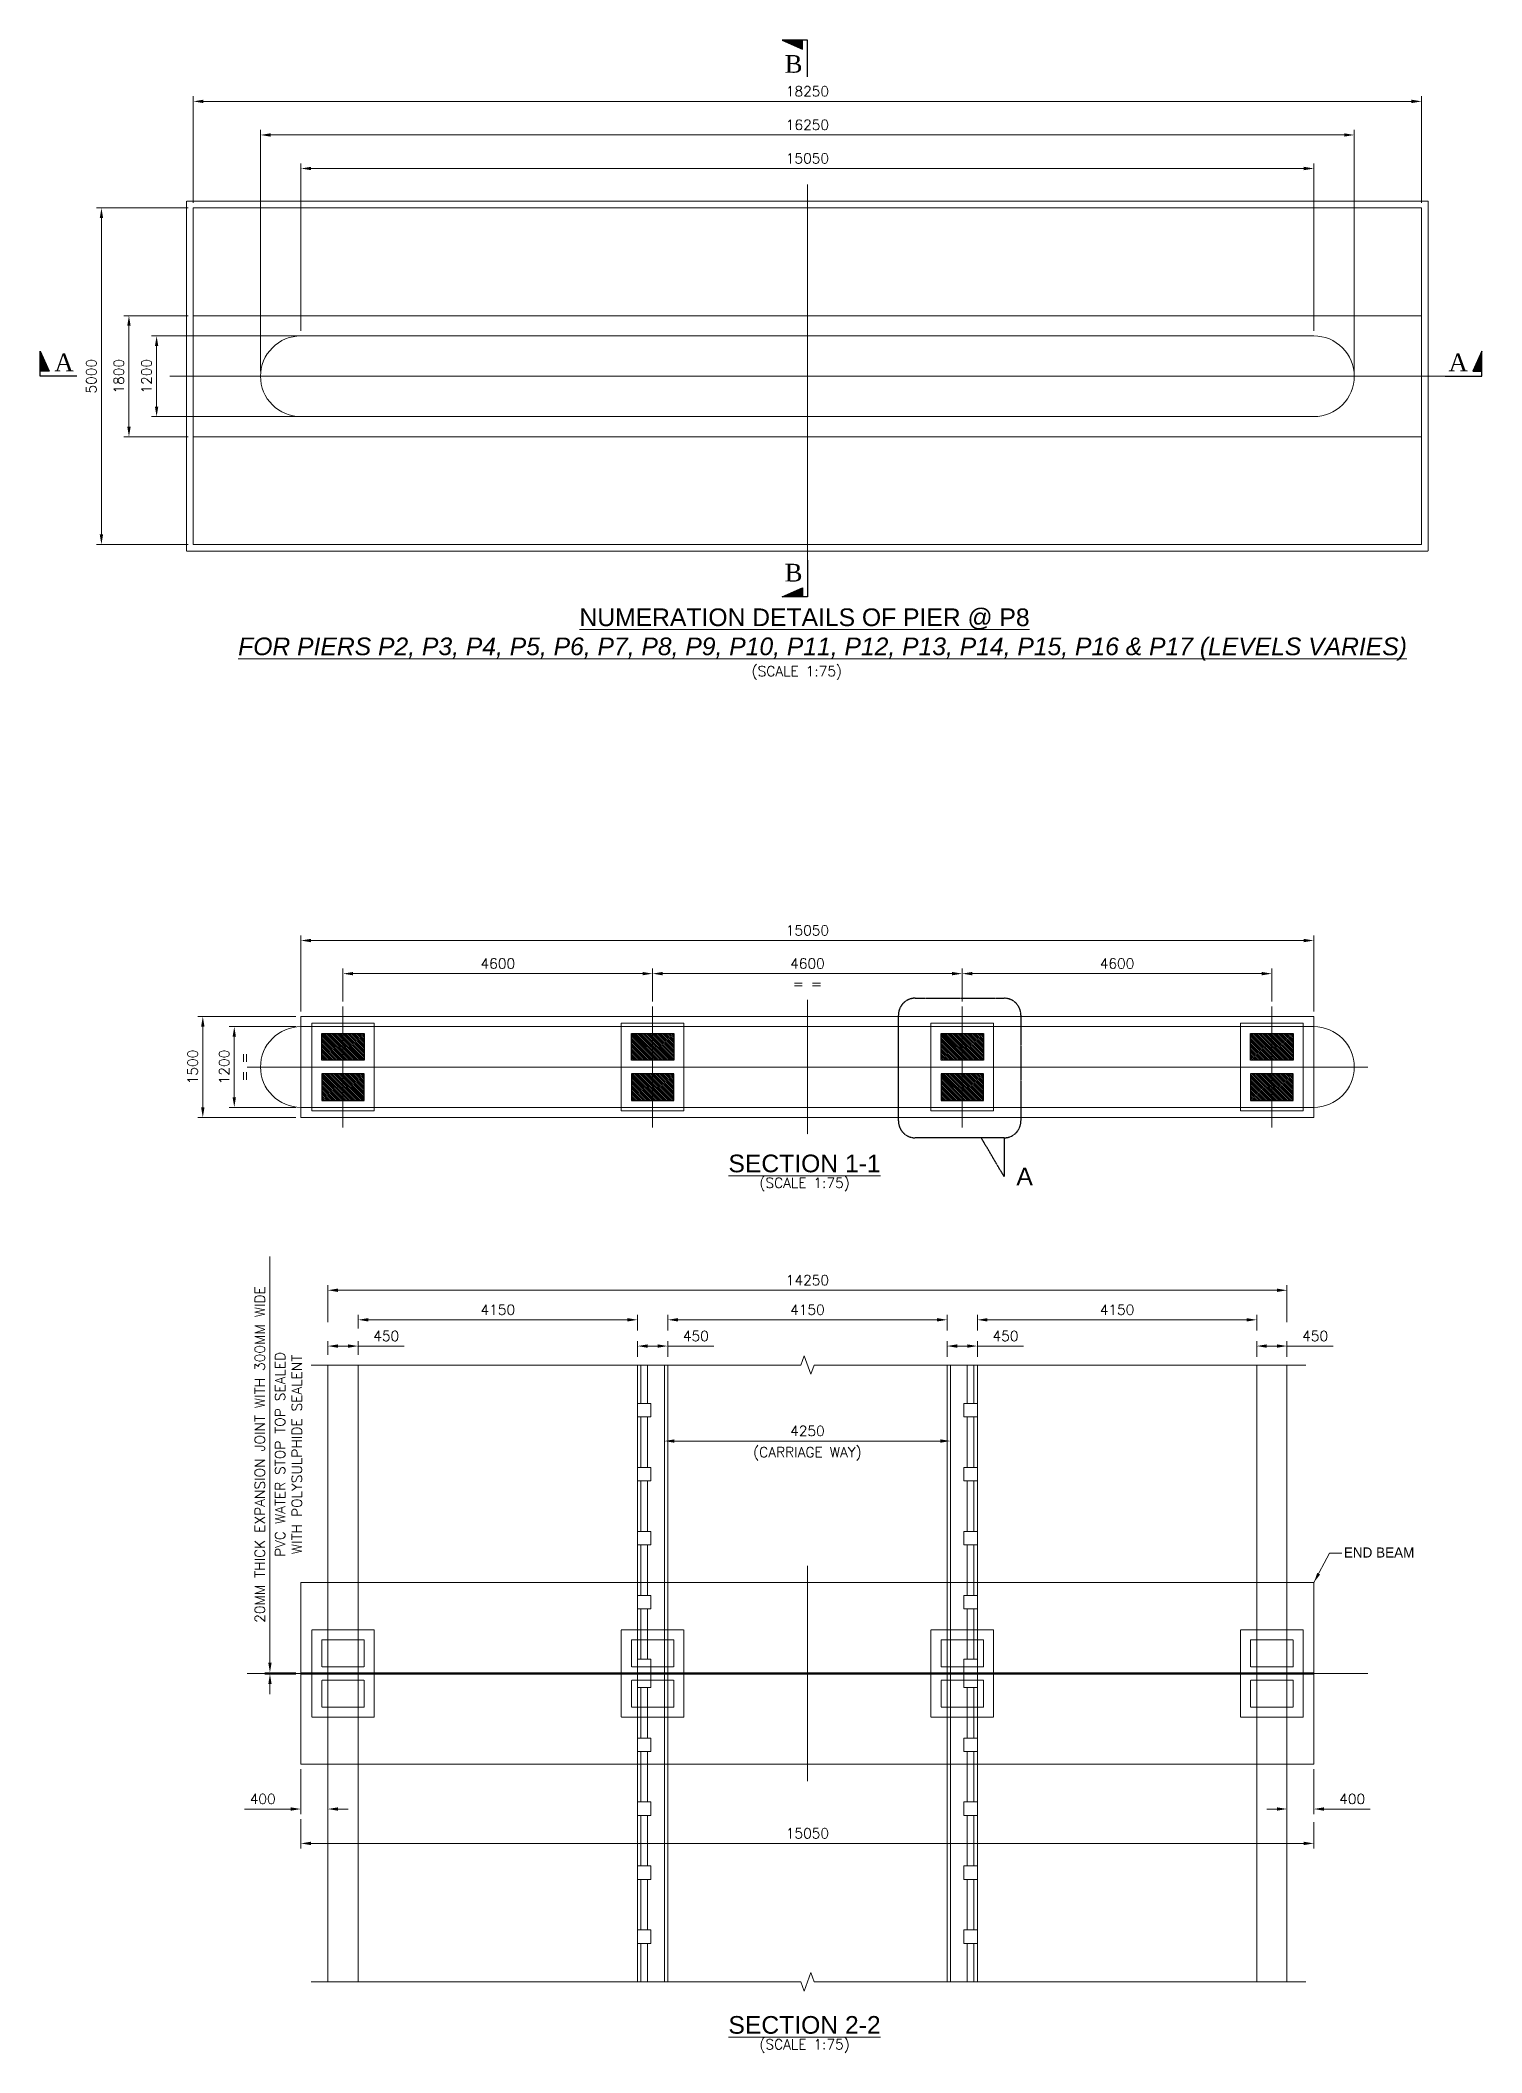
# Model space of a CAD drawing. Extents: x 2542500 to 2835796, y -294794 to -159040.
# Drawn here: x 2600498 to 2621915, y -212798 to -182899 of the extents above; entities that cross this region are included whole.
import ezdxf
from ezdxf.enums import TextEntityAlignment as Align

# ---------------------------------------------------------------- set-up
doc = ezdxf.new("R2010")
doc.units = 0
doc.header["$LTSCALE"] = 8
doc.header["$MEASUREMENT"] = 0
doc.header["$PDMODE"] = 35
for name, pattern in [('CENTER2', [1.125, 0.75, -0.125, 0.125, -0.125]), ('HIDDEN', [0.375, 0.25, -0.125]), ('PHANTOM2', [1.25, 0.625, -0.125, 0.125, -0.125, 0.125, -0.125])]:
    doc.linetypes.add(name, pattern=pattern)
doc.layers.get('0').update_dxf_attribs({"color": 22, "linetype": 'CONTINUOUS'})
doc.layers.get('DEFPOINTS').update_dxf_attribs({"linetype": 'CONTINUOUS'})
doc.layers.add('BASE PLATE', color=6, linetype='CONTINUOUS')
doc.layers.add('R_DETAIL', color=6, linetype='PHANTOM2')
for name, color, linetype, lineweight in [('BEARING', 150, 'CONTINUOUS', 20), ('CENTER', 8, 'CENTER2', 9), ('HANDRAIL', 92, 'CONTINUOUS', 15), ('HATCH SOLID', 253, 'CONTINUOUS', 5), ('P.C.C', 105, 'CONTINUOUS', 9), ('R_DASHED', 183, 'HIDDEN', 9), ('R_DIMENSION', 8, 'CONTINUOUS', 15), ('R_HATCH SOLID', 253, 'CONTINUOUS', 5), ('R_TEXT G', 7, 'CONTINUOUS', 18), ('SEC MARK', 1, 'CONTINUOUS', 25), ('TEXT', 4, 'CONTINUOUS', 15), ('TEXT G', 7, 'CONTINUOUS', 18)]:
    doc.layers.add(name, color=color, linetype=linetype, lineweight=lineweight)
doc.styles.add('ARIEL', font='arial.ttf')
doc.styles.add('ROMANS', font='romans.shx')
doc.styles.get("Standard").update_dxf_attribs({"font": ''})
doc.styles.add('TIMES NR', font='times.ttf')
doc.styles.get('Standard').set_extended_font_data('Univers')
doc.dimstyles.new('DIM-75', dxfattribs={"dimscale": 75, "dimtxt": 2, "dimasz": 2, "dimexe": 1, "dimexo": 1, "dimgap": 1, "dimtad": 1, "dimdec": 0, "dimzin": 0, "dimdsep": 46, "dimtxsty": 'ROMANS', "dimcen": 1, "dimclrd": 256, "dimclre": 256, "dimclrt": 7, "dimadec": 0, "dimazin": 0, "dimtfac": 1, "dimtdec": 0, "dimtofl": 0, "dimtmove": 0, "dimatfit": 3, "dimfxl": 1, "dimtolj": 1, "dimtzin": 0, "dimlwd": 9, "dimlwe": 5, "dimarcsym": 0})
doc.dimstyles.new('DIM-75$0', dxfattribs={"dimscale": 75, "dimtxt": 2, "dimasz": 2, "dimexe": 1, "dimexo": 1, "dimgap": 1, "dimtad": 1, "dimdec": 0, "dimzin": 0, "dimdsep": 46, "dimtxsty": 'ROMANS', "dimcen": 1, "dimclrd": 256, "dimclre": 256, "dimclrt": 7, "dimadec": 0, "dimazin": 0, "dimtfac": 1, "dimtdec": 0, "dimtofl": 0, "dimtmove": 0, "dimatfit": 3, "dimfxl": 1, "dimtolj": 1, "dimtzin": 0, "dimlwd": 9, "dimlwe": 5, "dimarcsym": 0})

msp = doc.modelspace()

# ---------------------------------------------------------------- texts
at = {"layer": 'R_TEXT G'}
msp.add_text('END BEAM', height=150, dxfattribs=at).set_placement((2619865.7, -205440.7))
at = {"layer": 'TEXT', "color": 1, "style": 'ARIEL'}
msp.add_text('A', height=262.5, dxfattribs=at).set_placement((2615000.9, -199910.3))
at = {"layer": 'TEXT', "color": 1, "lineweight": 13, "char_height": 262.5, "attachment_point": 8, "style": 'ARIEL'}
for s, insert, width in [('{\\LNUMERATION DETAILS OF PIER @ P8}', (2611853.4, -191655.3), 7433.008), ('{\\fArial|b0|i1|c0|p34;\\LFOR PIERS P2, P3, P4, P5, P6, P7, P8, P9, P10, P11, P12, P13, P14, P15, P16 & P17 (LEVELS VARIES)}', (2612121, -192113.7), 18026.577), ('{\\LSECTION 1-1}', (2611853.4, -199720.8), 7433.008), ('{\\LSECTION 2-2}', (2611853.4, -212519.3), 7433.008)]:
    msp.add_mtext(s, dxfattribs=dict(at, insert=insert, width=width))
at = {"layer": 'TEXT G', "style": 'ROMANS'}
for p in [(2611738.5, -192198), (2611853.4, -199799.6), (2611853.4, -212598)]:
    msp.add_text('(SCALE 1:75)', height=150, dxfattribs=at).set_placement(p, align=Align.TOP_CENTER)

# ---------------------------------------------------------------- blocks, each defined once
blk = doc.blocks.new('*D65')
at = {"layer": 'DEFPOINTS', "color": 0}
for p in [(2609596, -196766), (2604996, -197253), (2609596, -197253)]:
    blk.add_point(p, dxfattribs=at)
at = {"layer": 'R_DIMENSION', "lineweight": 5}
for p, q in [((2604996, -197178), (2604996, -196691)), ((2609596, -197178), (2609596, -196691))]:
    blk.add_line(p, q, dxfattribs=at)
at = {"layer": 'R_DIMENSION', "lineweight": 9}
blk.add_line((2605146, -196766), (2609446, -196766), dxfattribs=at)
at = {"layer": 'R_DIMENSION'}
for points in [[(2605146, -196741), (2605146, -196791), (2604996, -196766)], [(2609446, -196741), (2609446, -196791), (2609596, -196766)]]:
    blk.add_solid(points, dxfattribs=at)
at = {"layer": 'R_DIMENSION', "color": 7, "insert": (2607296, -196616), "char_height": 150, "attachment_point": 5, "style": 'ROMANS'}
blk.add_mtext('\\A1;4600', dxfattribs=at)
blk = doc.blocks.new('*D66')
at = {"layer": 'DEFPOINTS', "color": 0}
for p in [(2614196, -196766), (2609596, -197253), (2614196, -197253)]:
    blk.add_point(p, dxfattribs=at)
at = {"layer": 'R_DIMENSION', "lineweight": 5}
for p, q in [((2609596, -197178), (2609596, -196691)), ((2614196, -197178), (2614196, -196691))]:
    blk.add_line(p, q, dxfattribs=at)
at = {"layer": 'R_DIMENSION', "lineweight": 9}
blk.add_line((2609746, -196766), (2614046, -196766), dxfattribs=at)
at = {"layer": 'R_DIMENSION'}
for points in [[(2609746, -196741), (2609746, -196791), (2609596, -196766)], [(2614046, -196741), (2614046, -196791), (2614196, -196766)]]:
    blk.add_solid(points, dxfattribs=at)
at = {"layer": 'R_DIMENSION', "color": 7, "char_height": 150, "attachment_point": 5, "style": 'ROMANS'}
for s, insert in [('\\A1;4600', (2611896, -196616)), ('\\A1;= =', (2611896, -196916))]:
    blk.add_mtext(s, dxfattribs=dict(at, insert=insert))
blk = doc.blocks.new('*D67')
at = {"layer": 'DEFPOINTS', "color": 0}
for p in [(2618796, -196766), (2614196, -197253), (2618796, -197253)]:
    blk.add_point(p, dxfattribs=at)
at = {"layer": 'R_DIMENSION', "lineweight": 5}
for p, q in [((2614196, -197178), (2614196, -196691)), ((2618796, -197178), (2618796, -196691))]:
    blk.add_line(p, q, dxfattribs=at)
at = {"layer": 'R_DIMENSION', "lineweight": 9}
blk.add_line((2614346, -196766), (2618646, -196766), dxfattribs=at)
at = {"layer": 'R_DIMENSION'}
for points in [[(2614346, -196741), (2614346, -196791), (2614196, -196766)], [(2618646, -196741), (2618646, -196791), (2618796, -196766)]]:
    blk.add_solid(points, dxfattribs=at)
at = {"layer": 'R_DIMENSION', "color": 7, "insert": (2616496, -196616), "char_height": 150, "attachment_point": 5, "style": 'ROMANS'}
blk.add_mtext('\\A1;4600', dxfattribs=at)
blk = doc.blocks.new('*D68')
at = {"layer": 'DEFPOINTS', "color": 0}
for p in [(2604371, -197403), (2602913, -198903), (2604371, -198903)]:
    blk.add_point(p, dxfattribs=at)
at = {"layer": 'R_DIMENSION', "lineweight": 5}
for p, q in [((2604296, -197403), (2602838, -197403)), ((2604296, -198903), (2602838, -198903))]:
    blk.add_line(p, q, dxfattribs=at)
at = {"layer": 'R_DIMENSION', "lineweight": 9}
blk.add_line((2602913, -197553), (2602913, -198753), dxfattribs=at)
at = {"layer": 'R_DIMENSION'}
for points in [[(2602888, -197553), (2602938, -197553), (2602913, -197403)], [(2602888, -198753), (2602938, -198753), (2602913, -198903)]]:
    blk.add_solid(points, dxfattribs=at)
at = {"layer": 'R_DIMENSION', "color": 7, "insert": (2602763, -198153), "char_height": 150, "attachment_point": 5, "rotation": 90, "style": 'ROMANS'}
blk.add_mtext('\\A1;1500', dxfattribs=at)
blk = doc.blocks.new('*D69')
at = {"layer": 'DEFPOINTS', "color": 0}
for p in [(2603381, -197553), (2604371, -197553), (2604371, -198753)]:
    blk.add_point(p, dxfattribs=at)
at = {"layer": 'R_DIMENSION', "lineweight": 5}
for p, q in [((2604296, -197553), (2603306, -197553)), ((2604296, -198753), (2603306, -198753))]:
    blk.add_line(p, q, dxfattribs=at)
at = {"layer": 'R_DIMENSION', "lineweight": 9}
blk.add_line((2603381, -198603), (2603381, -197703), dxfattribs=at)
at = {"layer": 'R_DIMENSION'}
for points in [[(2603356, -197703), (2603406, -197703), (2603381, -197553)], [(2603356, -198603), (2603406, -198603), (2603381, -198753)]]:
    blk.add_solid(points, dxfattribs=at)
at = {"layer": 'R_DIMENSION', "color": 7, "char_height": 150, "attachment_point": 5, "rotation": 90, "style": 'ROMANS'}
for s, insert in [('\\A1;1200', (2603231, -198153)), ('\\A1;= =', (2603531, -198153))]:
    blk.add_mtext(s, dxfattribs=dict(at, insert=insert))
blk = doc.blocks.new('*D70')
at = {"layer": 'DEFPOINTS', "color": 0}
for p in [(2619421, -196274), (2604371, -197403), (2619421, -197403)]:
    blk.add_point(p, dxfattribs=at)
at = {"layer": 'R_DIMENSION', "lineweight": 5}
for p, q in [((2604371, -197328), (2604371, -196199)), ((2619421, -197328), (2619421, -196199))]:
    blk.add_line(p, q, dxfattribs=at)
at = {"layer": 'R_DIMENSION', "lineweight": 9}
blk.add_line((2604521, -196274), (2619271, -196274), dxfattribs=at)
at = {"layer": 'R_DIMENSION'}
for points in [[(2604521, -196249), (2604521, -196299), (2604371, -196274)], [(2619271, -196249), (2619271, -196299), (2619421, -196274)]]:
    blk.add_solid(points, dxfattribs=at)
at = {"layer": 'R_DIMENSION', "color": 7, "insert": (2611896, -196124), "char_height": 150, "attachment_point": 5, "style": 'ROMANS'}
blk.add_mtext('\\A1;15050', dxfattribs=at)
blk = doc.blocks.new('*D94')
at = {"layer": 'DEFPOINTS', "color": 0}
for p in [(2605221, -202299), (2604771, -202504), (2605221, -202504)]:
    blk.add_point(p, dxfattribs=at)
at = {"layer": 'R_DIMENSION', "lineweight": 5}
for p, q in [((2604771, -202429), (2604771, -202224)), ((2605221, -202429), (2605221, -202224))]:
    blk.add_line(p, q, dxfattribs=at)
at = {"layer": 'R_DIMENSION', "lineweight": 9}
for p, q in [((2604921, -202299), (2605071, -202299)), ((2605221, -202299), (2605907, -202299))]:
    blk.add_line(p, q, dxfattribs=at)
at = {"layer": 'R_DIMENSION'}
for points in [[(2604921, -202274), (2604921, -202324), (2604771, -202299)], [(2605071, -202274), (2605071, -202324), (2605221, -202299)]]:
    blk.add_solid(points, dxfattribs=at)
at = {"layer": 'R_DIMENSION', "color": 7, "insert": (2605639, -202149), "char_height": 150, "attachment_point": 5, "style": 'ROMANS'}
blk.add_mtext('\\A1;450', dxfattribs=at)
blk = doc.blocks.new('*D95')
at = {"layer": 'DEFPOINTS', "color": 0}
for p in [(2605221, -202114), (2609371, -201909), (2609371, -202145)]:
    blk.add_point(p, dxfattribs=at)
at = {"layer": 'R_DIMENSION', "lineweight": 5}
for p, q in [((2605221, -202039), (2605221, -201834)), ((2609371, -202070), (2609371, -201834))]:
    blk.add_line(p, q, dxfattribs=at)
at = {"layer": 'R_DIMENSION', "lineweight": 9}
blk.add_line((2605371, -201909), (2609221, -201909), dxfattribs=at)
at = {"layer": 'R_DIMENSION'}
for points in [[(2605371, -201884), (2605371, -201934), (2605221, -201909)], [(2609221, -201884), (2609221, -201934), (2609371, -201909)]]:
    blk.add_solid(points, dxfattribs=at)
at = {"layer": 'R_DIMENSION', "color": 7, "insert": (2607296, -201759), "char_height": 150, "attachment_point": 5, "style": 'ROMANS'}
blk.add_mtext('\\A1;4150', dxfattribs=at)
blk = doc.blocks.new('*D96')
at = {"layer": 'DEFPOINTS', "color": 0}
for p in [(2609821, -202299), (2609371, -202535), (2609821, -202535)]:
    blk.add_point(p, dxfattribs=at)
at = {"layer": 'R_DIMENSION', "lineweight": 5}
for p, q in [((2609371, -202460), (2609371, -202224)), ((2609821, -202460), (2609821, -202224))]:
    blk.add_line(p, q, dxfattribs=at)
at = {"layer": 'R_DIMENSION', "lineweight": 9}
for p, q in [((2609521, -202299), (2609671, -202299)), ((2609821, -202299), (2610507, -202299))]:
    blk.add_line(p, q, dxfattribs=at)
at = {"layer": 'R_DIMENSION'}
for points in [[(2609521, -202274), (2609521, -202324), (2609371, -202299)], [(2609671, -202274), (2609671, -202324), (2609821, -202299)]]:
    blk.add_solid(points, dxfattribs=at)
at = {"layer": 'R_DIMENSION', "color": 7, "insert": (2610239, -202149), "char_height": 150, "attachment_point": 5, "style": 'ROMANS'}
blk.add_mtext('\\A1;450', dxfattribs=at)
blk = doc.blocks.new('*D97')
at = {"layer": 'DEFPOINTS', "color": 0}
for p in [(2613971, -201909), (2609821, -202145), (2613971, -202145)]:
    blk.add_point(p, dxfattribs=at)
at = {"layer": 'R_DIMENSION', "lineweight": 5}
for p, q in [((2609821, -202070), (2609821, -201834)), ((2613971, -202070), (2613971, -201834))]:
    blk.add_line(p, q, dxfattribs=at)
at = {"layer": 'R_DIMENSION', "lineweight": 9}
blk.add_line((2609971, -201909), (2613821, -201909), dxfattribs=at)
at = {"layer": 'R_DIMENSION'}
for points in [[(2609971, -201884), (2609971, -201934), (2609821, -201909)], [(2613821, -201884), (2613821, -201934), (2613971, -201909)]]:
    blk.add_solid(points, dxfattribs=at)
at = {"layer": 'R_DIMENSION', "color": 7, "insert": (2611896, -201759), "char_height": 150, "attachment_point": 5, "style": 'ROMANS'}
blk.add_mtext('\\A1;4150', dxfattribs=at)
blk = doc.blocks.new('*D98')
at = {"layer": 'DEFPOINTS', "color": 0}
for p in [(2614421, -202299), (2613971, -202535), (2614421, -202535)]:
    blk.add_point(p, dxfattribs=at)
at = {"layer": 'R_DIMENSION', "lineweight": 5}
for p, q in [((2613971, -202460), (2613971, -202224)), ((2614421, -202460), (2614421, -202224))]:
    blk.add_line(p, q, dxfattribs=at)
at = {"layer": 'R_DIMENSION', "lineweight": 9}
for p, q in [((2614121, -202299), (2614271, -202299)), ((2614421, -202299), (2615107, -202299))]:
    blk.add_line(p, q, dxfattribs=at)
at = {"layer": 'R_DIMENSION'}
for points in [[(2614121, -202274), (2614121, -202324), (2613971, -202299)], [(2614271, -202274), (2614271, -202324), (2614421, -202299)]]:
    blk.add_solid(points, dxfattribs=at)
at = {"layer": 'R_DIMENSION', "color": 7, "insert": (2614839, -202149), "char_height": 150, "attachment_point": 5, "style": 'ROMANS'}
blk.add_mtext('\\A1;450', dxfattribs=at)
blk = doc.blocks.new('*D99')
at = {"layer": 'DEFPOINTS', "color": 0}
for p in [(2618571, -201909), (2614421, -202145), (2618571, -202145)]:
    blk.add_point(p, dxfattribs=at)
at = {"layer": 'R_DIMENSION', "lineweight": 5}
for p, q in [((2614421, -202070), (2614421, -201834)), ((2618571, -202070), (2618571, -201834))]:
    blk.add_line(p, q, dxfattribs=at)
at = {"layer": 'R_DIMENSION', "lineweight": 9}
blk.add_line((2614571, -201909), (2618421, -201909), dxfattribs=at)
at = {"layer": 'R_DIMENSION'}
for points in [[(2614571, -201884), (2614571, -201934), (2614421, -201909)], [(2618421, -201884), (2618421, -201934), (2618571, -201909)]]:
    blk.add_solid(points, dxfattribs=at)
at = {"layer": 'R_DIMENSION', "color": 7, "insert": (2616496, -201759), "char_height": 150, "attachment_point": 5, "style": 'ROMANS'}
blk.add_mtext('\\A1;4150', dxfattribs=at)
blk = doc.blocks.new('*D100')
at = {"layer": 'DEFPOINTS', "color": 0}
for p in [(2619021, -202299), (2618571, -202535), (2619021, -202535)]:
    blk.add_point(p, dxfattribs=at)
at = {"layer": 'R_DIMENSION', "lineweight": 5}
for p, q in [((2618571, -202460), (2618571, -202224)), ((2619021, -202460), (2619021, -202224))]:
    blk.add_line(p, q, dxfattribs=at)
at = {"layer": 'R_DIMENSION', "lineweight": 9}
for p, q in [((2618721, -202299), (2618871, -202299)), ((2619021, -202299), (2619707, -202299))]:
    blk.add_line(p, q, dxfattribs=at)
at = {"layer": 'R_DIMENSION'}
for points in [[(2618721, -202274), (2618721, -202324), (2618571, -202299)], [(2618871, -202274), (2618871, -202324), (2619021, -202299)]]:
    blk.add_solid(points, dxfattribs=at)
at = {"layer": 'R_DIMENSION', "color": 7, "insert": (2619439, -202149), "char_height": 150, "attachment_point": 5, "style": 'ROMANS'}
blk.add_mtext('\\A1;450', dxfattribs=at)
blk = doc.blocks.new('*D101')
at = {"layer": 'DEFPOINTS', "color": 0}
for p in [(2619021, -201470), (2604771, -202017), (2619021, -202017)]:
    blk.add_point(p, dxfattribs=at)
at = {"layer": 'R_DIMENSION', "lineweight": 5}
for p, q in [((2604771, -201942), (2604771, -201395)), ((2619021, -201942), (2619021, -201395))]:
    blk.add_line(p, q, dxfattribs=at)
at = {"layer": 'R_DIMENSION', "lineweight": 9}
blk.add_line((2604921, -201470), (2618871, -201470), dxfattribs=at)
at = {"layer": 'R_DIMENSION'}
for points in [[(2604921, -201445), (2604921, -201495), (2604771, -201470)], [(2618871, -201445), (2618871, -201495), (2619021, -201470)]]:
    blk.add_solid(points, dxfattribs=at)
at = {"layer": 'R_DIMENSION', "color": 7, "insert": (2611896, -201320), "char_height": 150, "attachment_point": 5, "style": 'ROMANS'}
blk.add_mtext('\\A1;14250', dxfattribs=at)
blk = doc.blocks.new('*D102')
at = {"layer": 'DEFPOINTS', "color": 0}
for p in [(2619021, -208629), (2619421, -208512), (2619421, -209177)]:
    blk.add_point(p, dxfattribs=at)
at = {"layer": 'R_DIMENSION', "lineweight": 5}
for p, q in [((2619421, -208587), (2619421, -209252)), ((2619021, -208704), (2619021, -209252))]:
    blk.add_line(p, q, dxfattribs=at)
at = {"layer": 'R_DIMENSION', "lineweight": 9}
for p, q in [((2618871, -209177), (2618721, -209177)), ((2619571, -209177), (2620257, -209177))]:
    blk.add_line(p, q, dxfattribs=at)
at = {"layer": 'R_DIMENSION'}
for points in [[(2618871, -209152), (2618871, -209202), (2619021, -209177)], [(2619571, -209152), (2619571, -209202), (2619421, -209177)]]:
    blk.add_solid(points, dxfattribs=at)
at = {"layer": 'R_DIMENSION', "color": 7, "insert": (2619989, -209027), "char_height": 150, "attachment_point": 5, "style": 'ROMANS'}
blk.add_mtext('\\A1;400', dxfattribs=at)
blk = doc.blocks.new('*D103')
at = {"layer": 'DEFPOINTS', "color": 0}
for p in [(2604371, -208512), (2604771, -208629), (2604371, -209177)]:
    blk.add_point(p, dxfattribs=at)
at = {"layer": 'R_DIMENSION', "lineweight": 5}
for p, q in [((2604371, -208587), (2604371, -209252)), ((2604771, -208704), (2604771, -209252))]:
    blk.add_line(p, q, dxfattribs=at)
at = {"layer": 'R_DIMENSION', "lineweight": 9}
for p, q in [((2604221, -209177), (2603535, -209177)), ((2604921, -209177), (2605071, -209177))]:
    blk.add_line(p, q, dxfattribs=at)
at = {"layer": 'R_DIMENSION'}
for points in [[(2604221, -209152), (2604221, -209202), (2604371, -209177)], [(2604921, -209152), (2604921, -209202), (2604771, -209177)]]:
    blk.add_solid(points, dxfattribs=at)
at = {"layer": 'R_DIMENSION', "color": 7, "insert": (2603803, -209027), "char_height": 150, "attachment_point": 5, "style": 'ROMANS'}
blk.add_mtext('\\A1;400', dxfattribs=at)
blk = doc.blocks.new('*D104')
at = {"layer": 'DEFPOINTS', "color": 0}
for p in [(2604371, -209252), (2619421, -209298), (2619421, -209688)]:
    blk.add_point(p, dxfattribs=at)
at = {"layer": 'R_DIMENSION', "lineweight": 5}
for p, q in [((2604371, -209327), (2604371, -209763)), ((2619421, -209373), (2619421, -209763))]:
    blk.add_line(p, q, dxfattribs=at)
at = {"layer": 'R_DIMENSION', "lineweight": 9}
blk.add_line((2604521, -209688), (2619271, -209688), dxfattribs=at)
at = {"layer": 'R_DIMENSION'}
for points in [[(2604521, -209663), (2604521, -209713), (2604371, -209688)], [(2619271, -209663), (2619271, -209713), (2619421, -209688)]]:
    blk.add_solid(points, dxfattribs=at)
at = {"layer": 'R_DIMENSION', "color": 7, "insert": (2611896, -209538), "char_height": 150, "attachment_point": 5, "style": 'ROMANS'}
blk.add_mtext('\\A1;15050', dxfattribs=at)
blk = doc.blocks.new('*D105')
at = {"layer": 'DEFPOINTS', "color": 0}
for p in [(2609771, -203893), (2614021, -203710), (2614021, -203893)]:
    blk.add_point(p, dxfattribs=at)
at = {"layer": 'R_DIMENSION', "lineweight": 5}
for p, q in [((2609771, -203818), (2609771, -203635)), ((2614021, -203818), (2614021, -203635))]:
    blk.add_line(p, q, dxfattribs=at)
at = {"layer": 'R_DIMENSION', "lineweight": 9}
blk.add_line((2609921, -203710), (2613871, -203710), dxfattribs=at)
at = {"layer": 'R_DIMENSION'}
for points in [[(2609921, -203685), (2609921, -203735), (2609771, -203710)], [(2613871, -203685), (2613871, -203735), (2614021, -203710)]]:
    blk.add_solid(points, dxfattribs=at)
at = {"layer": 'R_DIMENSION', "color": 7, "char_height": 150, "attachment_point": 5, "style": 'ROMANS'}
for s, insert in [('\\A1;4250', (2611896, -203560)), ('\\A1;(CARRIAGE WAY)', (2611896, -203900))]:
    blk.add_mtext(s, dxfattribs=dict(at, insert=insert))
blk = doc.blocks.new('*D108')
at = {"layer": 'DEFPOINTS', "color": 0}
for p in [(2603911, -207152), (2604371, -207152), (2604371, -207172)]:
    blk.add_point(p, dxfattribs=at)
at = {"layer": 'R_DIMENSION', "lineweight": 9}
for p, q in [((2603911, -207002), (2603911, -200967)), ((2603911, -207322), (2603911, -207472))]:
    blk.add_line(p, q, dxfattribs=at)
at = {"layer": 'R_DIMENSION', "lineweight": 5}
for p, q in [((2604296, -207152), (2603836, -207152)), ((2604296, -207172), (2603836, -207172))]:
    blk.add_line(p, q, dxfattribs=at)
at = {"layer": 'R_DIMENSION'}
for points in [[(2603886, -207002), (2603936, -207002), (2603911, -207152)], [(2603886, -207322), (2603936, -207322), (2603911, -207172)]]:
    blk.add_solid(points, dxfattribs=at)
at = {"layer": 'R_DIMENSION', "color": 7, "char_height": 150, "attachment_point": 5, "rotation": 90, "style": 'ROMANS'}
for s, insert in [('\\A1;20MM THICK EXPANSION JOINT WITH 300MM WIDE', (2603761, -203910)), ('\\A1;PVC WATER STOP TOP SEALED \\PWITH POLYSULPHIDE SEALENT', (2604186, -203910))]:
    blk.add_mtext(s, dxfattribs=dict(at, insert=insert))
blk = doc.blocks.new('*D60')
at = {"layer": 'DEFPOINTS', "color": 0}
for p in [(2604371, -184804), (2604371, -187291), (2619421, -187291)]:
    blk.add_point(p, dxfattribs=at)
at = {"layer": 'R_DIMENSION', "lineweight": 5}
for p, q in [((2604371, -187216), (2604371, -184729)), ((2619421, -187216), (2619421, -184729))]:
    blk.add_line(p, q, dxfattribs=at)
at = {"layer": 'R_DIMENSION', "lineweight": 9}
blk.add_line((2619271, -184804), (2604521, -184804), dxfattribs=at)
at = {"layer": 'R_DIMENSION'}
for points in [[(2604521, -184779), (2604521, -184829), (2604371, -184804)], [(2619271, -184779), (2619271, -184829), (2619421, -184804)]]:
    blk.add_solid(points, dxfattribs=at)
at = {"layer": 'R_DIMENSION', "color": 7, "insert": (2611896, -184654), "char_height": 150, "attachment_point": 5, "style": 'ROMANS'}
blk.add_mtext('\\A1;15050', dxfattribs=at)
blk = doc.blocks.new('*D61')
at = {"layer": 'DEFPOINTS', "color": 0}
for p in [(2603771, -184306), (2603771, -187891), (2620021, -187891)]:
    blk.add_point(p, dxfattribs=at)
at = {"layer": 'R_DIMENSION', "lineweight": 5}
for p, q in [((2603771, -187816), (2603771, -184231)), ((2620021, -187816), (2620021, -184231))]:
    blk.add_line(p, q, dxfattribs=at)
at = {"layer": 'R_DIMENSION', "lineweight": 9}
blk.add_line((2619871, -184306), (2603921, -184306), dxfattribs=at)
at = {"layer": 'R_DIMENSION'}
for points in [[(2603921, -184281), (2603921, -184331), (2603771, -184306)], [(2619871, -184281), (2619871, -184331), (2620021, -184306)]]:
    blk.add_solid(points, dxfattribs=at)
at = {"layer": 'R_DIMENSION', "color": 7, "insert": (2611896, -184156), "char_height": 150, "attachment_point": 5, "style": 'ROMANS'}
blk.add_mtext('\\A1;16250', dxfattribs=at)
blk = doc.blocks.new('*D62')
at = {"layer": 'DEFPOINTS', "color": 0}
for p in [(2621021, -183807), (2602771, -185391), (2621021, -185391)]:
    blk.add_point(p, dxfattribs=at)
at = {"layer": 'R_DIMENSION', "lineweight": 5}
for p, q in [((2602771, -185316), (2602771, -183732)), ((2621021, -185316), (2621021, -183732))]:
    blk.add_line(p, q, dxfattribs=at)
at = {"layer": 'R_DIMENSION', "lineweight": 9}
blk.add_line((2602921, -183807), (2620871, -183807), dxfattribs=at)
at = {"layer": 'R_DIMENSION'}
for points in [[(2602921, -183782), (2602921, -183832), (2602771, -183807)], [(2620871, -183782), (2620871, -183832), (2621021, -183807)]]:
    blk.add_solid(points, dxfattribs=at)
at = {"layer": 'R_DIMENSION', "color": 7, "insert": (2611896, -183657), "char_height": 150, "attachment_point": 5, "style": 'ROMANS'}
blk.add_mtext('\\A1;18250', dxfattribs=at)
blk = doc.blocks.new('*D63')
at = {"layer": 'DEFPOINTS', "color": 0}
for p in [(2604445, -187291), (2602227, -188491), (2604445, -188491)]:
    blk.add_point(p, dxfattribs=at)
at = {"layer": 'R_DIMENSION', "lineweight": 5}
for p, q in [((2604370, -187291), (2602152, -187291)), ((2604370, -188491), (2602152, -188491))]:
    blk.add_line(p, q, dxfattribs=at)
at = {"layer": 'R_DIMENSION', "lineweight": 9}
blk.add_line((2602227, -187441), (2602227, -188341), dxfattribs=at)
at = {"layer": 'R_DIMENSION'}
for points in [[(2602202, -187441), (2602252, -187441), (2602227, -187291)], [(2602202, -188341), (2602252, -188341), (2602227, -188491)]]:
    blk.add_solid(points, dxfattribs=at)
at = {"layer": 'R_DIMENSION', "color": 7, "insert": (2602077, -187891), "char_height": 150, "attachment_point": 5, "rotation": 90, "style": 'ROMANS'}
blk.add_mtext('\\A1;1200', dxfattribs=at)
blk = doc.blocks.new('*D64')
at = {"layer": 'DEFPOINTS', "color": 0}
for p in [(2602771, -185391), (2601407, -190391), (2602771, -190391)]:
    blk.add_point(p, dxfattribs=at)
at = {"layer": 'R_DIMENSION', "lineweight": 5}
for p, q in [((2602696, -185391), (2601332, -185391)), ((2602696, -190391), (2601332, -190391))]:
    blk.add_line(p, q, dxfattribs=at)
at = {"layer": 'R_DIMENSION', "lineweight": 9}
blk.add_line((2601407, -185541), (2601407, -190241), dxfattribs=at)
at = {"layer": 'R_DIMENSION'}
for points in [[(2601382, -185541), (2601432, -185541), (2601407, -185391)], [(2601382, -190241), (2601432, -190241), (2601407, -190391)]]:
    blk.add_solid(points, dxfattribs=at)
at = {"layer": 'R_DIMENSION', "color": 7, "insert": (2601257, -187891), "char_height": 150, "attachment_point": 5, "rotation": 90, "style": 'ROMANS'}
blk.add_mtext('\\A1;5000', dxfattribs=at)
blk = doc.blocks.new('A$C6F2721C1')
at = {"layer": 'HATCH SOLID'}
blk.add_hatch(color=256, dxfattribs=at).paths.add_polyline_path([(188, 100), (362, 100), (362, 500)])
at = {"layer": 'SEC MARK'}
blk.add_lwpolyline([(-362, 0), (362, 0), (362, 500), (188, 100), (362, 100)], dxfattribs=at)
at = {"layer": 'SEC MARK', "style": 'TIMES NR'}
blk.add_attdef('SECTEXT', text='', height=350, dxfattribs=at).set_placement((-104, 275), align=Align.MIDDLE_CENTER)
blk = doc.blocks.new('*D132')
at = {"layer": 'DEFPOINTS', "color": 0}
for p in [(2601816, -186991), (2602771, -186991), (2602771, -188791)]:
    blk.add_point(p, dxfattribs=at)
at = {"layer": 'R_DIMENSION', "lineweight": 5}
for p, q in [((2602696, -186991), (2601741, -186991)), ((2602696, -188791), (2601741, -188791))]:
    blk.add_line(p, q, dxfattribs=at)
at = {"layer": 'R_DIMENSION', "lineweight": 9}
blk.add_line((2601816, -188641), (2601816, -187141), dxfattribs=at)
at = {"layer": 'R_DIMENSION'}
for points in [[(2601791, -187141), (2601841, -187141), (2601816, -186991)], [(2601791, -188641), (2601841, -188641), (2601816, -188791)]]:
    blk.add_solid(points, dxfattribs=at)
at = {"layer": 'R_DIMENSION', "color": 7, "insert": (2601666, -187891), "char_height": 150, "attachment_point": 5, "rotation": 90, "style": 'ROMANS'}
blk.add_mtext('\\A1;1800', dxfattribs=at)

# ---------------------------------------------------------------- dimensions: what is measured, and where the dimension line sits
at = {"layer": 'R_DIMENSION'}
for base, p1, p2, picture, middle in [((2621021, -183807), (2602771, -185391), (2621021, -185391), '*D62', (2611896, -183657)), ((2603771, -184306), (2620021, -187891), (2603771, -187891), '*D61', (2611896, -184156)), ((2604371, -184804), (2619421, -187291), (2604371, -187291), '*D60', (2611896, -184654)), ((2619421, -196274), (2604371, -197403), (2619421, -197403), '*D70', (2611896, -196124)), ((2609596, -196766), (2604996, -197253), (2609596, -197253), '*D65', (2607296, -196616)), ((2618796, -196766), (2614196, -197253), (2618796, -197253), '*D67', (2616496, -196616)), ((2619021, -201469.9), (2604771, -202016.9), (2619021, -202016.9), '*D101', (2611896, -201319.9)), ((2609371, -201909.2), (2605221, -202114.4), (2609371, -202145.4), '*D95', (2607296, -201759.2)), ((2613971, -201909.2), (2609821, -202145.4), (2613971, -202145.4), '*D97', (2611896, -201759.2)), ((2618571, -201909.2), (2614421, -202145.4), (2618571, -202145.4), '*D99', (2616496, -201759.2)), ((2605221, -202298.6), (2604771, -202503.9), (2605221, -202503.9), '*D94', (2605638.9, -202148.6)), ((2609821, -202298.6), (2609371, -202534.8), (2609821, -202534.8), '*D96', (2610238.9, -202148.6)), ((2614421, -202298.6), (2613971, -202534.8), (2614421, -202534.8), '*D98', (2614838.9, -202148.6)), ((2619021, -202298.6), (2618571, -202534.8), (2619021, -202534.8), '*D100', (2619438.9, -202148.6)), ((2619421, -209176.5), (2619021, -208629.5), (2619421, -208512.5), '*D102', (2619988.9, -209026.5)), ((2619421, -209688.1), (2604371, -209251.5), (2619421, -209297.8), '*D104', (2611896, -209538.1))]:
    dim = msp.add_linear_dim(base=base, p1=p1, p2=p2, dimstyle='DIM-75$0', dxfattribs=at)
    dim.commit()
    dim.dimension.update_dxf_attribs({"geometry": picture, "text_midpoint": middle})
for base, p1, p2, angle, picture, middle in [((2601406.6, -190391), (2602771, -185391), (2602771, -190391), 90, '*D64', (2601256.6, -187891)), ((2601816.5, -186991), (2602771, -188791), (2602771, -186991), 90, '*D132', (2601666.5, -187891)), ((2602227, -188491), (2604445, -187291), (2604445, -188491), 90, '*D63', (2602077, -187891)), ((2602913, -198903), (2604371, -197403), (2604371, -198903), 90, '*D68', (2602763, -198153)), ((2604371, -209176.5), (2604771, -208629.5), (2604371, -208512.5), 180, '*D103', (2603803.1, -209026.5))]:
    dim = msp.add_linear_dim(base=base, p1=p1, p2=p2, angle=angle, dimstyle='DIM-75$0', dxfattribs=at)
    dim.commit()
    dim.dimension.update_dxf_attribs({"geometry": picture, "text_midpoint": middle})
for base, p1, p2, text, picture, middle in [((2614196, -196766), (2609596, -197253), (2614196, -197253), '<>\\X= =', '*D66', (2611896, -196766)), ((2614021, -203710.4), (2609771, -203893.5), (2614021, -203893.5), '<>\\X(CARRIAGE WAY)', '*D105', (2611896, -203710.4))]:
    dim = msp.add_linear_dim(base=base, p1=p1, p2=p2, text=text, dimstyle='DIM-75$0', dxfattribs=at)
    dim.commit()
    dim.dimension.update_dxf_attribs({"geometry": picture, "text_midpoint": middle})
for base, p1, p2, text, picture, middle in [((2603381, -197553), (2604371, -198753), (2604371, -197553), '<>\\X= =', '*D69', (2603381, -198153)), ((2603911, -207152.5), (2604371, -207172.5), (2604371, -207152.5), '20MM THICK EXPANSION JOINT WITH 300MM WIDE\\XPVC WATER STOP TOP SEALED \\PWITH POLYSULPHIDE SEALENT', '*D108', (2603911, -203909.6))]:
    dim = msp.add_linear_dim(base=base, p1=p1, p2=p2, angle=90, text=text, dimstyle='DIM-75$0', dxfattribs=at)
    dim.commit()
    dim.dimension.update_dxf_attribs({"geometry": picture, "text_midpoint": middle})

# ---------------------------------------------------------------- hatches: boundary and pattern name
at = {"layer": 'R_HATCH SOLID'}
h = msp.add_hatch(dxfattribs=at)
h.set_pattern_fill('ANSI31', color=256, scale=150, angle=-270)
h.set_pattern_definition([(135, (2810283.348, 2169041.11), (-13.25825215, -13.25825215), [])])
h.paths.add_polyline_path([(2605311, -197653), (2605311, -198053), (2604681, -198053), (2604681, -197653)])
h = msp.add_hatch(dxfattribs=at)
h.set_pattern_fill('ANSI31', color=256, scale=150, angle=-270)
h.set_pattern_definition([(135, (2814883.348, 2169041.11), (-13.25825215, -13.25825215), [])])
h.paths.add_polyline_path([(2609911, -197653), (2609911, -198053), (2609281, -198053), (2609281, -197653)])
h = msp.add_hatch(dxfattribs=at)
h.set_pattern_fill('ANSI31', color=256, scale=150, angle=-270)
h.set_pattern_definition([(135, (2819483.348, 2169041.11), (-13.25825215, -13.25825215), [])])
h.paths.add_polyline_path([(2614511, -197653), (2614511, -198053), (2613881, -198053), (2613881, -197653)])
h = msp.add_hatch(dxfattribs=at)
h.set_pattern_fill('ANSI31', color=256, scale=150, angle=-270)
h.set_pattern_definition([(135, (2824083.348, 2169041.11), (-13.25825215, -13.25825215), [])])
h.paths.add_polyline_path([(2619111, -197653), (2619111, -198053), (2618481, -198053), (2618481, -197653)])
h = msp.add_hatch(dxfattribs=at)
h.set_pattern_fill('ANSI31', color=256, scale=150, angle=-270)
h.set_pattern_definition([(135, (2810283.348, 2169191.11), (-13.25825215, -13.25825215), [])])
h.paths.add_polyline_path([(2605311, -198653), (2605311, -198253), (2604681, -198253), (2604681, -198653)])
h = msp.add_hatch(dxfattribs=at)
h.set_pattern_fill('ANSI31', color=256, scale=150, angle=-270)
h.set_pattern_definition([(135, (2814883.348, 2169191.11), (-13.25825215, -13.25825215), [])])
h.paths.add_polyline_path([(2609911, -198653), (2609911, -198253), (2609281, -198253), (2609281, -198653)])
h = msp.add_hatch(dxfattribs=at)
h.set_pattern_fill('ANSI31', color=256, scale=150, angle=-270)
h.set_pattern_definition([(135, (2819483.348, 2169191.11), (-13.25825215, -13.25825215), [])])
h.paths.add_polyline_path([(2614511, -198653), (2614511, -198253), (2613881, -198253), (2613881, -198653)])
h = msp.add_hatch(dxfattribs=at)
h.set_pattern_fill('ANSI31', color=256, scale=150, angle=-270)
h.set_pattern_definition([(135, (2824083.348, 2169191.11), (-13.25825215, -13.25825215), [])])
h.paths.add_polyline_path([(2619111, -198653), (2619111, -198253), (2618481, -198253), (2618481, -198653)])

# ---------------------------------------------------------------- linework, layer by layer
at = {"lineweight": 13, "ltscale": 0.13}
for p, q in [((2604771, -207152.5), (2604771, -202580.3)), ((2605221, -207152.5), (2605221, -202580.3)), ((2609371, -207152.5), (2609371, -202580.3)), ((2609371, -207152.5), (2609371, -202580.3)), ((2609771, -211744.7), (2609771, -202580.3)), ((2614021, -211744.7), (2614021, -202580.3)), ((2614421, -207152.5), (2614421, -202580.3)), ((2618571, -207152.5), (2618571, -202580.3)), ((2619021, -207152.5), (2619021, -202580.3)), ((2604771, -207172.5), (2604771, -211744.7)), ((2605221, -207172.5), (2605221, -211744.7)), ((2609371, -207172.5), (2609371, -211744.7)), ((2609371, -207172.5), (2609371, -211744.7)), ((2614421, -207172.5), (2614421, -211744.7)), ((2618571, -207172.5), (2618571, -211744.7)), ((2619021, -207172.5), (2619021, -211744.7))]:
    msp.add_line(p, q, dxfattribs=at)
for points in [[(2602771, -185391), (2621021, -185391), (2621021, -190391), (2602771, -190391)], [(2604371, -197403), (2619421, -197403), (2619421, -198903), (2604371, -198903)]]:
    msp.add_lwpolyline(points, close=True, dxfattribs=at)
for points in [[(2602771, -186991), (2621021, -186991)], [(2621021, -188791), (2602771, -188791)], [(2604523.3, -202580.3), (2611796, -202580.3), (2611846, -202442.9), (2611946, -202717.6), (2611996, -202580.3), (2619299.9, -202580.3)], [(2604523.3, -211744.7), (2611796, -211744.7), (2611846, -211882.1), (2611946, -211607.4), (2611996, -211744.7), (2619299.9, -211744.7)]]:
    msp.add_lwpolyline(points, dxfattribs=at)
msp.add_lwpolyline([(2604371, -187291), (2619421, -187291, -0.4142136), (2620021, -187891), (2620021, -187891, -0.4142136), (2619421, -188491), (2604371, -188491, -0.4142136), (2603771, -187891), (2603771, -187891, -0.4142136)], format="xyb", close=True, dxfattribs=at)
for points in [[(2604371, -198753, -0.4142136), (2603771, -198153), (2603771, -198153, -0.4142136), (2604371, -197553)], [(2619421, -197553, -0.4142136), (2620021, -198153), (2620021, -198153, -0.4142136), (2619421, -198753)]]:
    msp.add_lwpolyline(points, format="xyb", dxfattribs=at)
at = {"layer": 'BASE PLATE'}
for points in [[(2605311, -197653), (2605311, -198053), (2604681, -198053), (2604681, -197653)], [(2609911, -197653), (2609911, -198053), (2609281, -198053), (2609281, -197653)], [(2614511, -197653), (2614511, -198053), (2613881, -198053), (2613881, -197653)], [(2619111, -197653), (2619111, -198053), (2618481, -198053), (2618481, -197653)], [(2605311, -198653), (2605311, -198253), (2604681, -198253), (2604681, -198653)], [(2609911, -198653), (2609911, -198253), (2609281, -198253), (2609281, -198653)], [(2614511, -198653), (2614511, -198253), (2613881, -198253), (2613881, -198653)], [(2619111, -198653), (2619111, -198253), (2618481, -198253), (2618481, -198653)]]:
    msp.add_lwpolyline(points, close=True, dxfattribs=at)
at = {"layer": 'BEARING', "flags": 128}
for points in [[(2605461, -197503), (2605461, -198803), (2604531, -198803), (2604531, -197503)], [(2610061, -197503), (2610061, -198803), (2609131, -198803), (2609131, -197503)], [(2614661, -197503), (2614661, -198803), (2613731, -198803), (2613731, -197503)], [(2619261, -197503), (2619261, -198803), (2618331, -198803), (2618331, -197503)]]:
    msp.add_lwpolyline(points, close=True, dxfattribs=at)
at = {"layer": 'CENTER'}
for p, q in [((2611896, -185041), (2611896, -190741)), ((2602421, -187891), (2621371, -187891)), ((2604996, -199053), (2604996, -197253)), ((2609596, -199053), (2609596, -197253)), ((2611896, -197153), (2611896, -199153)), ((2614196, -199053), (2614196, -197253)), ((2618796, -199053), (2618796, -197253)), ((2603571, -198153), (2620221, -198153)), ((2611896, -205562.5), (2611896, -208762.5)), ((2603571, -207162.5), (2620221, -207162.5))]:
    msp.add_line(p, q, dxfattribs=at)
at = {"layer": 'HANDRAIL'}
for points in [[(2609421, -202580.3), (2609421, -203152.5), (2609521, -203152.5), (2609521, -202580.3)], [(2614371, -202580.3), (2614371, -203152.5), (2614271, -203152.5), (2614271, -202580.3)], [(2609521, -211744.7), (2609521, -211172.5), (2609421, -211172.5), (2609421, -211744.7)], [(2614271, -211744.7), (2614271, -211172.5), (2614371, -211172.5), (2614371, -211744.7)]]:
    msp.add_lwpolyline(points, dxfattribs=at)
for points in [[(2609571, -203152.5), (2609571, -203352.5), (2609371, -203352.5), (2609371, -203152.5)], [(2614221, -203152.5), (2614221, -203352.5), (2614421, -203352.5), (2614421, -203152.5)], [(2609421, -204102.5), (2609421, -203352.5), (2609521, -203352.5), (2609521, -204102.5)], [(2614371, -204102.5), (2614371, -203352.5), (2614271, -203352.5), (2614271, -204102.5)], [(2609571, -204102.5), (2609571, -204302.5), (2609371, -204302.5), (2609371, -204102.5)], [(2614221, -204102.5), (2614221, -204302.5), (2614421, -204302.5), (2614421, -204102.5)], [(2609421, -204302.5), (2609421, -205052.5), (2609521, -205052.5), (2609521, -204302.5)], [(2614371, -204302.5), (2614371, -205052.5), (2614271, -205052.5), (2614271, -204302.5)], [(2609571, -205052.5), (2609571, -205252.5), (2609371, -205252.5), (2609371, -205052.5)], [(2614221, -205052.5), (2614221, -205252.5), (2614421, -205252.5), (2614421, -205052.5)], [(2609421, -206002.5), (2609421, -205252.5), (2609521, -205252.5), (2609521, -206002.5)], [(2614371, -206002.5), (2614371, -205252.5), (2614271, -205252.5), (2614271, -206002.5)], [(2609571, -206002.5), (2609571, -206202.5), (2609371, -206202.5), (2609371, -206002.5)], [(2614221, -206002.5), (2614221, -206202.5), (2614421, -206202.5), (2614421, -206002.5)], [(2609421, -206202.5), (2609421, -206952.5), (2609521, -206952.5), (2609521, -206202.5)], [(2614371, -206202.5), (2614371, -206952.5), (2614271, -206952.5), (2614271, -206202.5)], [(2609571, -206952.5), (2609571, -207152.5), (2609371, -207152.5), (2609371, -206952.5)], [(2609571, -207172.5), (2609571, -207372.5), (2609371, -207372.5), (2609371, -207172.5)], [(2614221, -206952.5), (2614221, -207152.5), (2614421, -207152.5), (2614421, -206952.5)], [(2614221, -207172.5), (2614221, -207372.5), (2614421, -207372.5), (2614421, -207172.5)], [(2609421, -207372.5), (2609421, -208122.5), (2609521, -208122.5), (2609521, -207372.5)], [(2614371, -207372.5), (2614371, -208122.5), (2614271, -208122.5), (2614271, -207372.5)], [(2609571, -208122.5), (2609571, -208322.5), (2609371, -208322.5), (2609371, -208122.5)], [(2609421, -209072.5), (2609421, -208322.5), (2609521, -208322.5), (2609521, -209072.5)], [(2614221, -208122.5), (2614221, -208322.5), (2614421, -208322.5), (2614421, -208122.5)], [(2614371, -209072.5), (2614371, -208322.5), (2614271, -208322.5), (2614271, -209072.5)], [(2609571, -209072.5), (2609571, -209272.5), (2609371, -209272.5), (2609371, -209072.5)], [(2609421, -209272.5), (2609421, -210022.5), (2609521, -210022.5), (2609521, -209272.5)], [(2614221, -209072.5), (2614221, -209272.5), (2614421, -209272.5), (2614421, -209072.5)], [(2614371, -209272.5), (2614371, -210022.5), (2614271, -210022.5), (2614271, -209272.5)], [(2609571, -210022.5), (2609571, -210222.5), (2609371, -210222.5), (2609371, -210022.5)], [(2614221, -210022.5), (2614221, -210222.5), (2614421, -210222.5), (2614421, -210022.5)], [(2609421, -210972.5), (2609421, -210222.5), (2609521, -210222.5), (2609521, -210972.5)], [(2614371, -210972.5), (2614371, -210222.5), (2614271, -210222.5), (2614271, -210972.5)], [(2609571, -210972.5), (2609571, -211172.5), (2609371, -211172.5), (2609371, -210972.5)], [(2614221, -210972.5), (2614221, -211172.5), (2614421, -211172.5), (2614421, -210972.5)]]:
    msp.add_lwpolyline(points, close=True, dxfattribs=at)
at = {"layer": 'P.C.C'}
for points in [[(2619421, -205812.5), (2619421, -207152.5), (2604371, -207152.5), (2604371, -205812.5)], [(2619421, -208512.5), (2619421, -207172.5), (2604371, -207172.5), (2604371, -208512.5)]]:
    msp.add_lwpolyline(points, close=True, dxfattribs=at)
at = {"layer": 'R_DASHED', "linetype": 'HIDDEN'}
for p, q in [((2609821, -207152.5), (2609821, -202580.3)), ((2613971, -207152.5), (2613971, -202580.3)), ((2609821, -207172.5), (2609821, -211744.7)), ((2613971, -207172.5), (2613971, -211744.7))]:
    msp.add_line(p, q, dxfattribs=at)
at = {"layer": 'R_DASHED', "flags": 128}
msp.add_lwpolyline([(2602671, -185291), (2621121, -185291), (2621121, -190491), (2602671, -190491)], close=True, dxfattribs=at)
at = {"layer": 'R_DASHED', "linetype": 'HIDDEN'}
for points in [[(2604371, -197553), (2619421, -197553)], [(2619421, -198753), (2604371, -198753)]]:
    msp.add_lwpolyline(points, dxfattribs=at)
for points in [[(2605461, -206512.5), (2605461, -207812.5), (2604531, -207812.5), (2604531, -206512.5)], [(2610061, -206512.5), (2610061, -207812.5), (2609131, -207812.5), (2609131, -206512.5)], [(2614661, -206512.5), (2614661, -207812.5), (2613731, -207812.5), (2613731, -206512.5)], [(2619261, -206512.5), (2619261, -207812.5), (2618331, -207812.5), (2618331, -206512.5)], [(2605311, -206662.5), (2605311, -207062.5), (2604681, -207062.5), (2604681, -206662.5)], [(2609911, -206662.5), (2609911, -207062.5), (2609281, -207062.5), (2609281, -206662.5)], [(2614511, -206662.5), (2614511, -207062.5), (2613881, -207062.5), (2613881, -206662.5)], [(2619111, -206662.5), (2619111, -207062.5), (2618481, -207062.5), (2618481, -206662.5)], [(2605311, -207662.5), (2605311, -207262.5), (2604681, -207262.5), (2604681, -207662.5)], [(2609911, -207662.5), (2609911, -207262.5), (2609281, -207262.5), (2609281, -207662.5)], [(2614511, -207662.5), (2614511, -207262.5), (2613881, -207262.5), (2613881, -207662.5)], [(2619111, -207662.5), (2619111, -207262.5), (2618481, -207262.5), (2618481, -207662.5)]]:
    msp.add_lwpolyline(points, close=True, dxfattribs=at)
at = {"layer": 'R_DETAIL'}
msp.add_lwpolyline([(2613498, -197131), (2614818, -197131, -0.4142136), (2615068, -197381), (2615068, -198955, -0.4142136), (2614818, -199205), (2613498, -199205, -0.4142136), (2613248, -198955), (2613248, -197381, -0.4142136)], format="xyb", close=True, dxfattribs=at)
msp.add_lwpolyline([(2614818, -199205), (2614818, -199781), (2614479, -199205)], dxfattribs=at)

# ---------------------------------------------------------------- block references
at = {"layer": 'HATCH SOLID'}
ref = msp.add_blockref('A$C6F2721C1', (2611896, -183170.7), dxfattribs=dict(at, xscale=0.75, yscale=0.75, zscale=0.75, rotation=90))
ref.add_attrib('SECTEXT', 'B', dxfattribs={"layer": 'SEC MARK', "height": 262.5, "style": 'TIMES NR'}).set_placement((2611690.5, -183250.8), align=Align.MIDDLE_CENTER)
ref = msp.add_blockref('A$C6F2721C1', (2600770, -187891), dxfattribs=dict(at, xscale=-0.75, yscale=0.75, zscale=0.75))
ref.add_attrib('SECTEXT', 'A', dxfattribs={"layer": 'SEC MARK', "height": 262.5, "style": 'TIMES NR'}).set_placement((2600852.1, -187685.5), align=Align.MIDDLE_CENTER)
at = {"layer": 'HATCH SOLID', "xscale": 0.75, "yscale": 0.75, "zscale": 0.75}
msp.add_blockref('A$C6F2721C1', (2621642.9, -187891), dxfattribs=at).add_auto_attribs({'SECTEXT': 'A'})
at = {"layer": 'HATCH SOLID'}
ref = msp.add_blockref('A$C6F2721C1', (2611896, -190894.5), dxfattribs=dict(at, xscale=-0.75, yscale=0.75, zscale=0.75, rotation=90))
ref.add_attrib('SECTEXT', 'B', dxfattribs={"layer": 'SEC MARK', "height": 262.5, "style": 'TIMES NR'}).set_placement((2611690.5, -190808.5), align=Align.MIDDLE_CENTER)

msp.set_redraw_order([(e.dxf.handle, doc.entitydb.next_handle()) for e in msp.query("TEXT MTEXT ATTDEF DIMENSION ARC_DIMENSION")])  # texts and dimensions are drawn at this point

# ---------------------------------------------------------------- leaders
at = {"layer": 'R_DIMENSION'}
msp.add_leader([(2619421, -205812.5), (2619655, -205374), (2619835.4, -205374)], dimstyle='DIM-75', dxfattribs=at)

doc.saveas('drawing.dxf')
